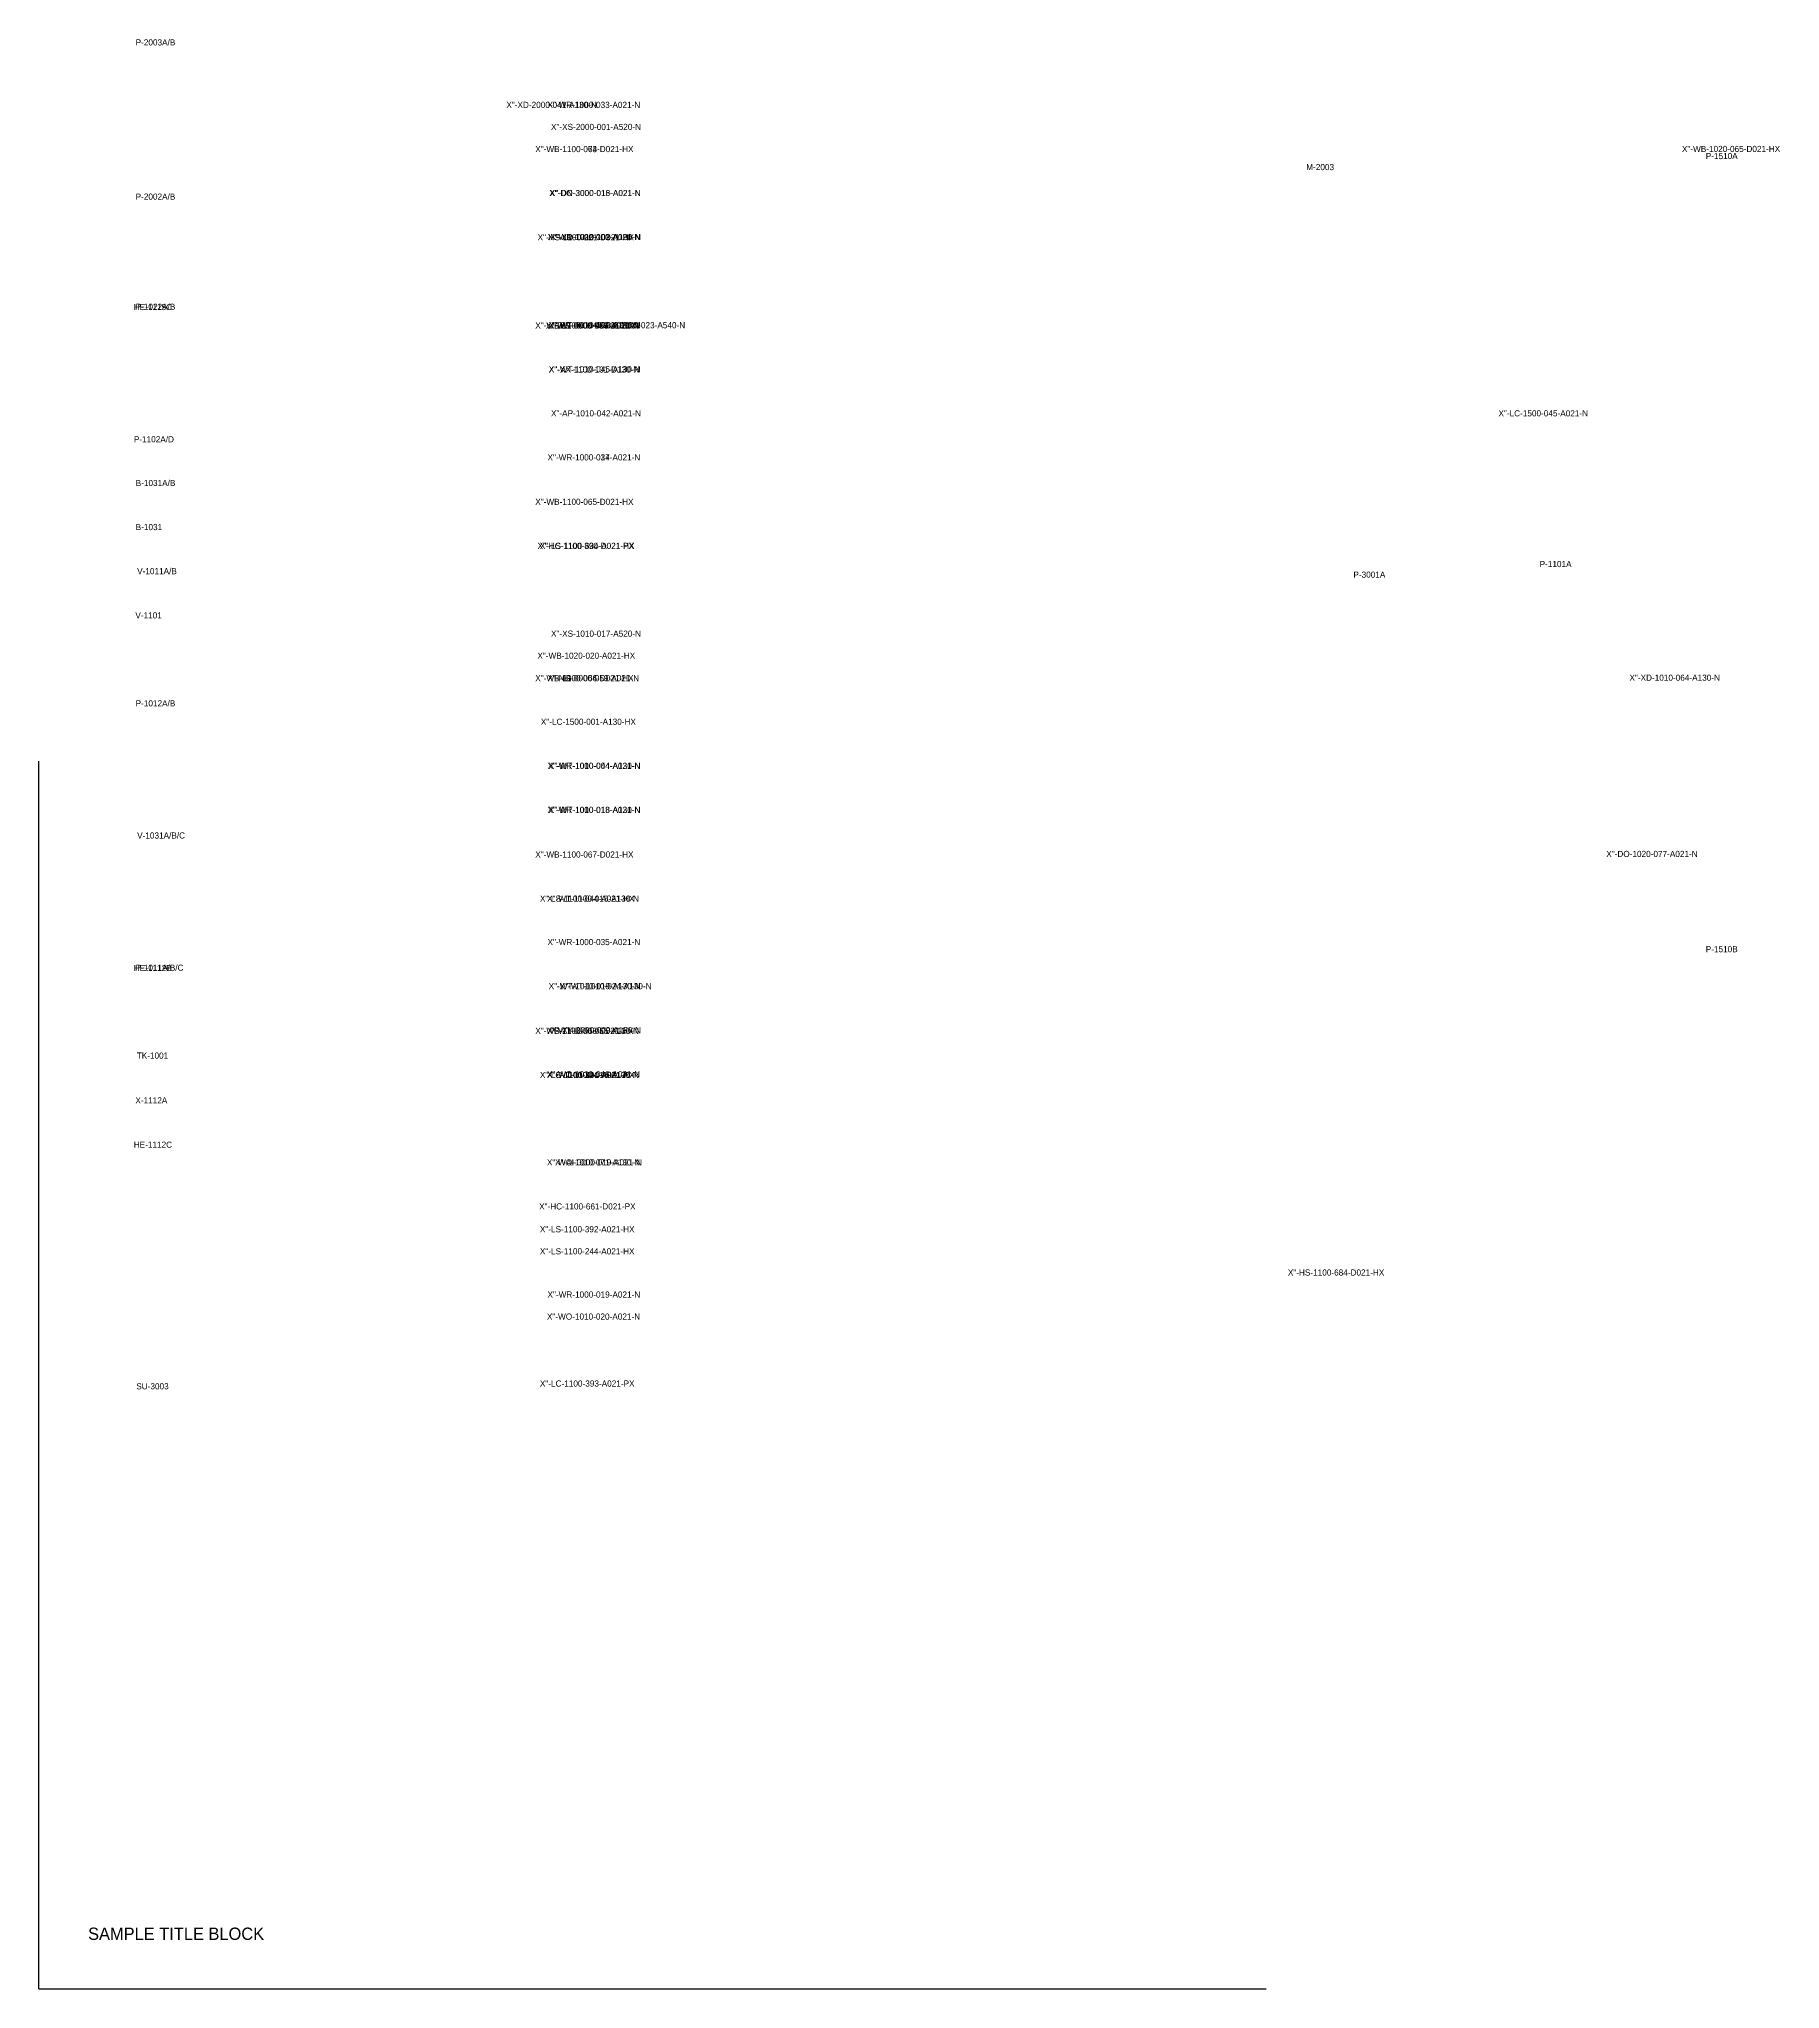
# Model space of a CAD drawing. Header units: metres. Extents: x 0 to 2536, y 0 to 1695.
# Drawn here: x 0 to 709, y 0 to 794 of the extents above; entities that cross this region are included whole.
import ezdxf

# ---------------------------------------------------------------- set-up
doc = ezdxf.new("R2010")
doc.units = ezdxf.units.M
doc.layers.add('REVIEW', color=1, linetype='Continuous')

msp = doc.modelspace()

# ---------------------------------------------------------------- texts
msp.add_text('SAMPLE TITLE BLOCK', height=5).set_placement((20, 20))
at = {"layer": 'REVIEW', "char_height": 2.5, "attachment_point": 1}
for s, insert in [('P-2003A/B', (39.37, 793.94)), ('X"-XD-2000-041-A130-N', (190.4, 768.5)), ('X"-WR-1000-033-A021-N', (207.17, 768.5)), ('X"-XS-2000-001-A520-N', (208.58, 759.52)), ('X"-WB-1100-063-D021-HX', (202.18, 750.49)), ('X"-WB-1100-074-D021-HX', (202.18, 750.49)), ('X"-WB-1020-065-D021-HX', (669.32, 750.55)), ('P-1510A', (679.02, 747.66)), ('M-2003', (516.26, 743.17)), ('P-2002A/B', (39.37, 731.14)), ('X"-DO-3000-016-A021-N', (207.87, 732.61)), ('X"-DN-3000-013-A021-N', (208.11, 732.61)), ('X"-WR-1000-003-A021-N', (207.17, 714.67)), ('X"-XD-1010-102-A130-N', (208.35, 714.67)), ('X"-HS-1100-221-D021-HX', (203.12, 714.58)), ('HE-1115C', (38.61, 686.18)), ('P-1022A/B', (39.37, 686.29)), ('X"-WB-1100-064-D021-HX', (202.18, 678.68)), ('X"-DW-0000-057-A021-N', (206.54, 678.68)), ('X"-WR-0000-053-A021-N', (206.54, 678.68)), ('X"-WT-1010-062-A130-N', (207.64, 678.78)), ('X"-FG-0000-056-A021-N', (207.72, 678.68)), ('4"-DY-3000-023-A540-N', (226.76, 678.78)), ('X"-WT-1010-045-A130-N', (207.64, 660.84)), ('X"-XX-1100-101-D130-N', (207.72, 660.72)), ('X"-AP-1010-042-A021-N', (208.58, 642.9)), ('X"-LC-1500-045-A021-N', (594.58, 642.9)), ('P-1102A/D', (38.64, 632.32)), ('X"-WR-1000-017-A021-N', (207.17, 624.96)), ('X"-WR-1000-034-A021-N', (207.17, 624.96)), ('B-1031A/B', (39.4, 614.52)), ('X"-WB-1100-065-D021-HX', (202.18, 606.86)), ('B-1031', (39.4, 596.57)), ('X"-HC-1100-390-D021-PX', (203.12, 588.91)), ('X"-LS-1100-634-A021-HX', (204.07, 588.91)), ('P-1101A', (611.34, 581.52)), ('V-1011A/B', (39.99, 578.63)), ('P-3001A', (535.48, 577.2)), ('V-1101', (39.26, 560.61)), ('X"-XS-1010-017-A520-N', (208.58, 553.18)), ('X"-WB-1020-020-A021-HX', (203.05, 544.21)), ('X"-WB-0000-054-D021-HX', (202.18, 535.05)), ('X"-WB-1100-066-D021-HX', (202.18, 535.05)), ('X"-NG-0000-059-A021-N', (207.24, 535.05)), ('X"-XD-1010-064-A130-N', (647.94, 535.24)), ('P-1012A/B', (39.37, 524.8)), ('X"-LC-1500-001-A130-HX', (204.46, 517.3)), ('X"-WR-1000-004-A021-N', (207.17, 499.36)), ('X"-WT-1010-044-A130-N', (207.64, 499.36)), ('X"-WR-1000-018-A021-N', (207.17, 481.41)), ('X"-WT-1010-018-A130-N', (207.64, 481.41)), ('V-1031A/B/C', (39.99, 470.98)), ('X"-WB-1100-067-D021-HX', (202.18, 463.24)), ('X"-DO-1020-077-A021-N', (638.49, 463.47)), ('X"-LS-1100-044-A021-HX', (204.07, 445.29)), ('X"-WT-1100-015-A130-N', (207.01, 445.29)), ('X"-WR-1000-035-A021-N', (207.17, 427.59)), ('P-1510B', (679.02, 424.69)), ('HE-1112B', (38.61, 416.98)), ('P-1011A/B/C', (39.37, 417.15)), ('X"-WT-1010-019-A130-N', (207.64, 409.64)), ('X"-WT-1010-024-A130-N', (212.13, 409.64)), ('X"-WB-1100-068-D021-HX', (202.18, 391.43)), ('X"-WT-0000-055-A130-N', (207.01, 391.43)), ('X"-XY-2000-009-A130-N', (208.58, 391.7)), ('TK-1001', (39.82, 381.36)), ('X"-LS-1100-144-A021-HX', (204.07, 373.48)), ('X"-LC-1100-391-A021-PX', (204.07, 373.48)), ('X"-WO-1010-046-A021-N', (206.93, 373.76)), ('X"-WT-1100-016-A130-N', (207.01, 373.48)), ('X-1112A', (39.26, 363.12)), ('HE-1112C', (38.61, 345.08)), ('X"-WO-1010-071-A130-N', (206.93, 337.87)), ('X"-AI-0000-019-A021-N', (210.24, 337.87)), ('X"-HC-1100-661-D021-PX', (203.76, 319.93)), ('X"-LS-1100-392-A021-HX', (204.07, 310.64)), ('X"-LS-1100-244-A021-HX', (204.07, 301.66)), ('X"-HS-1100-684-D021-HX', (508.78, 293.02)), ('X"-WR-1000-019-A021-N', (207.17, 284.05)), ('X"-WO-1010-020-A021-N', (206.93, 275.08)), ('SU-3003', (39.64, 246.69)), ('X"-LC-1100-393-A021-PX', (204.07, 247.81))]:
    msp.add_mtext(s, dxfattribs=dict(at, insert=insert))

# ---------------------------------------------------------------- linework, layer by layer
for q in [(0, 500), (500, 0)]:
    msp.add_line((0, 0), q)

msp.set_redraw_order([(e.dxf.handle, doc.entitydb.next_handle()) for e in msp.query("TEXT MTEXT ATTDEF DIMENSION ARC_DIMENSION")])  # texts and dimensions are drawn at this point

doc.saveas('drawing.dxf')
